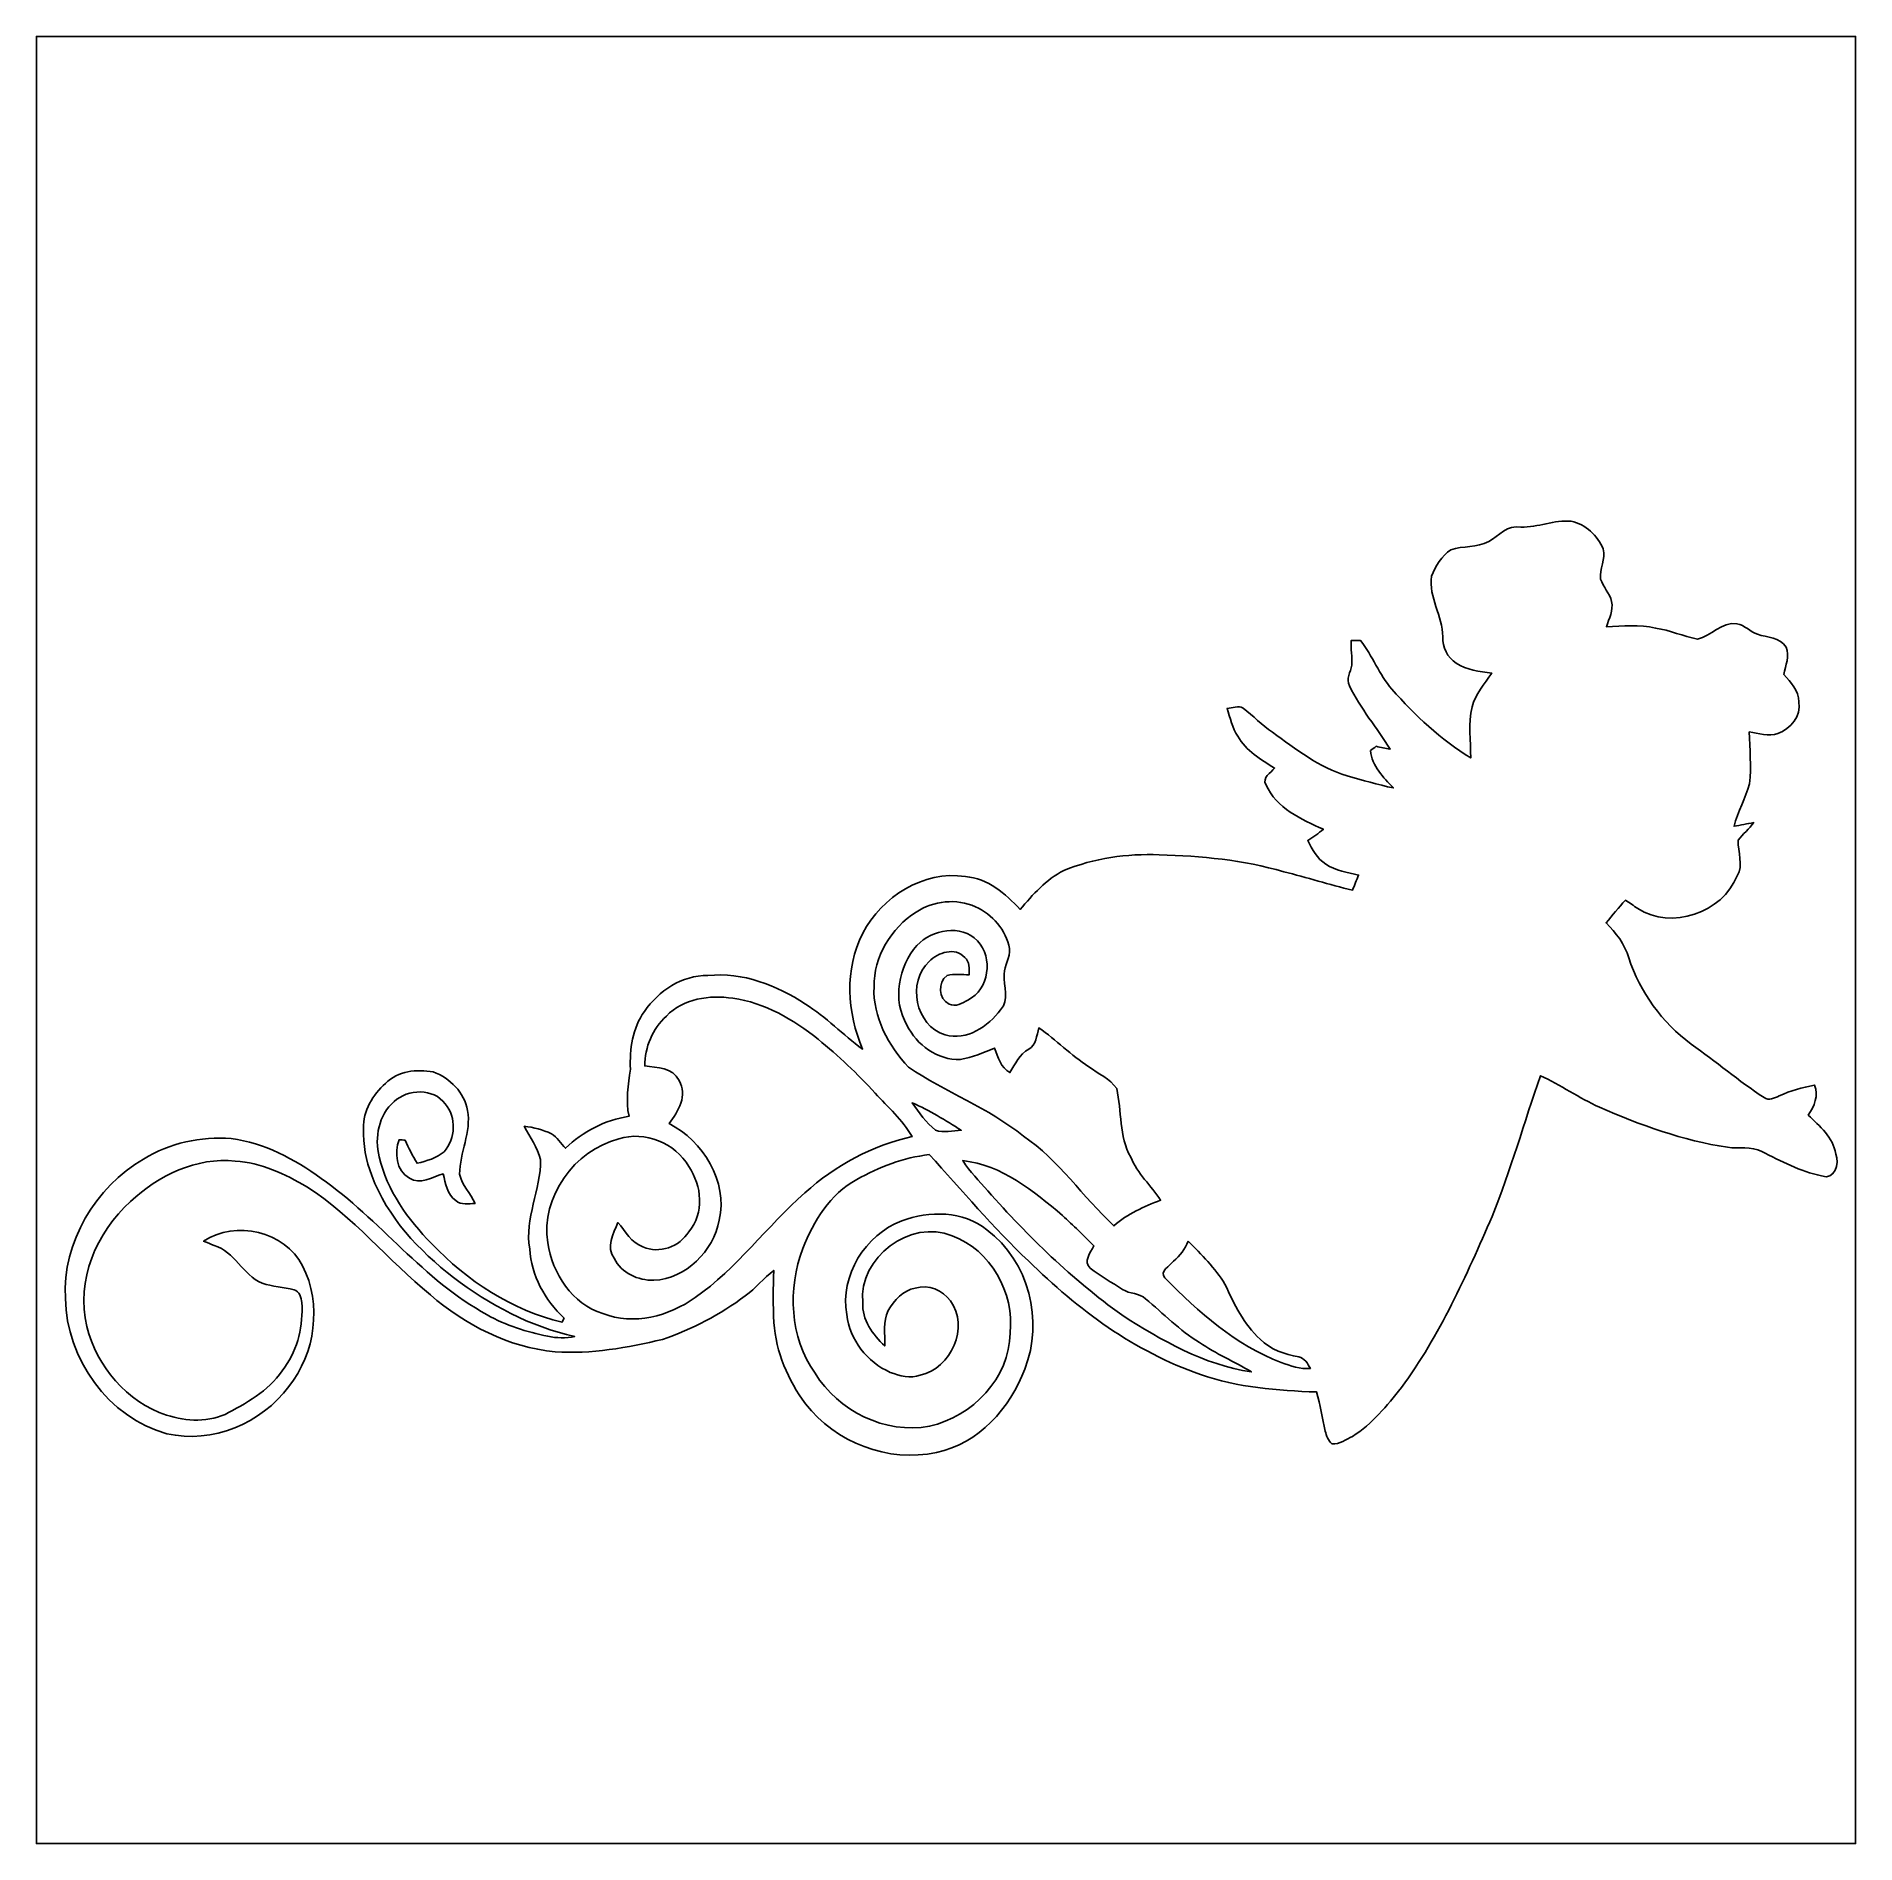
# Model space of a CAD drawing. Header units: centimetres. Extents: x -16.8 to 16.8, y -16.7 to 16.7.
import ezdxf

# ---------------------------------------------------------------- set-up
doc = ezdxf.new("R2010")
doc.units = ezdxf.units.CM
doc.header["$MEASUREMENT"] = 0
doc.layers.add('Layer 1', color=7, linetype='Continuous')

msp = doc.modelspace()

# ---------------------------------------------------------------- linework, layer by layer
at = {"layer": 'Layer 1', "color": 7}
for points, knots in [([(-16.77458, 16.66875), (-16.77458, 16.66875), (16.77458, 16.66875), (16.77458, 16.66875), (16.77458, 16.66875), (16.77458, 16.66875), (16.77458, -16.66875), (16.77458, -16.66875), (16.77458, -16.66875), (16.77458, -16.66875), (-16.77458, -16.66875), (-16.77458, -16.66875), (-16.77458, -16.66875), (-16.77458, -16.66875), (-16.77458, 16.66875), (-16.77458, 16.66875), (-16.77458, 16.66875), (-16.77458, 16.66875), (-16.77458, 16.66875), (-16.77458, 16.66875)], [0, 0, 0, 0, 0.16666667, 0.16666667, 0.16666667, 0.16666667, 0.33333333, 0.33333333, 0.33333333, 0.33333333, 0.5, 0.5, 0.5, 0.5, 0.66666667, 0.66666667, 0.66666667, 0.66666667, 1, 1, 1, 1]), ([(10.60168, 7.61788), (10.35579, 7.66269), (10.19528, 7.46125), (10.00901, 7.34907), (10.00901, 7.34907), (9.79099, 7.24041), (9.53417, 7.2711), (9.30734, 7.19878), (9.30734, 7.19878), (9.14259, 7.08025), (9.02652, 6.89681), (8.95456, 6.70913), (8.95456, 6.70913), (8.89706, 6.3186), (9.15882, 5.97782), (9.1627, 5.59259), (9.1627, 5.59259), (9.15317, 5.39997), (9.24772, 5.21123), (9.40788, 5.10505), (9.40788, 5.10505), (9.60261, 4.98052), (9.83862, 4.95088), (10.06299, 4.92407), (10.06299, 4.92407), (9.93281, 4.72369), (9.76489, 4.53602), (9.70174, 4.30036), (9.70174, 4.30036), (9.62907, 3.99133), (9.67599, 3.67242), (9.67775, 3.3588), (9.67775, 3.3588), (9.12495, 3.6957), (8.64976, 4.14196), (8.2236, 4.62598), (8.2236, 4.62598), (7.98865, 4.89726), (7.86412, 5.23981), (7.64611, 5.52309), (7.64611, 5.52309), (7.58754, 5.52344), (7.52898, 5.52344), (7.47077, 5.52309), (7.47077, 5.52309), (7.46584, 5.37104), (7.49053, 5.21935), (7.4863, 5.0673), (7.4863, 5.0673), (7.46019, 4.94312), (7.37094, 4.81577), (7.44044, 4.68842), (7.44044, 4.68842), (7.64046, 4.26896), (7.95126, 3.91407), (8.19009, 3.51719), (8.19009, 3.51719), (8.10366, 3.53448), (8.01758, 3.55353), (7.93221, 3.57329), (7.93221, 3.57329), (7.89764, 3.54683), (7.86306, 3.52072), (7.82884, 3.49426), (7.82884, 3.49426), (7.85671, 3.20569), (8.06415, 3.00284), (8.25041, 2.80388), (8.25041, 2.80388), (7.96361, 2.86702), (7.67997, 2.94534), (7.39916, 3.03036), (7.39916, 3.03036), (6.87917, 3.17994), (6.45089, 3.52319), (6.01839, 3.83223), (6.01839, 3.83223), (5.82471, 3.96275), (5.66879, 4.13949), (5.47934, 4.27531), (5.47934, 4.27531), (5.39221, 4.33458), (5.28002, 4.27355), (5.18407, 4.27108), (5.18407, 4.27108), (5.24404, 4.09998), (5.27297, 3.90984), (5.37916, 3.75744), (5.37916, 3.75744), (5.53402, 3.49109), (5.80496, 3.32987), (6.05825, 3.17041), (6.05825, 3.17041), (5.98946, 3.08328), (5.82366, 2.9972), (5.90091, 2.86773), (5.90091, 2.86773), (6.09212, 2.4257), (6.54897, 2.22956), (6.95925, 2.04258), (6.95925, 2.04258), (6.86894, 1.96568), (6.76981, 1.90041), (6.67067, 1.83586), (6.67067, 1.83586), (6.74758, 1.66758), (6.84742, 1.50178), (7.00476, 1.397), (7.00476, 1.397), (7.18785, 1.28341), (7.40128, 1.24425), (7.60836, 1.19874), (7.60836, 1.19874), (7.57096, 1.10561), (7.53322, 1.01282), (7.49653, 0.91934), (7.49653, 0.91934), (7.07037, 1.02023), (6.65268, 1.15323), (6.22794, 1.25871), (6.22794, 1.25871), (5.48393, 1.47673), (4.7057, 1.55116), (3.93347, 1.57163), (3.93347, 1.57163), (3.33516, 1.5935), (2.72909, 1.51236), (2.17417, 1.28094), (2.17417, 1.28094), (1.84538, 1.11901), (1.60126, 0.83608), (1.36737, 0.56303), (1.36737, 0.56303), (1.09643, 0.85407), (0.77223, 1.13524), (0.35701, 1.16946), (0.35701, 1.16946), (-0.42333, 1.29258), (-1.17863, 0.79446), (-1.53494, 0.12347), (-1.53494, 0.12347), (-1.87713, -0.53728), (-1.82386, -1.34267), (-1.53952, -2.01366), (-1.53952, -2.01366), (-1.90041, -1.74978), (-2.21015, -1.41746), (-2.59327, -1.18251), (-2.59327, -1.18251), (-3.12173, -0.83538), (-3.74685, -0.58526), (-4.39138, -0.65546), (-4.39138, -0.65546), (-4.86869, -0.64664), (-5.29661, -0.93733), (-5.56225, -1.31586), (-5.56225, -1.31586), (-5.78132, -1.62525), (-5.83636, -2.0126), (-5.81978, -2.38266), (-5.81978, -2.38266), (-5.85752, -2.67123), (-5.91114, -2.96263), (-5.84518, -3.25226), (-5.84518, -3.25226), (-6.28862, -3.32176), (-6.69819, -3.52989), (-7.01922, -3.84246), (-7.01922, -3.84246), (-7.10459, -3.7525), (-7.17127, -3.64137), (-7.27604, -3.57258), (-7.27604, -3.57258), (-7.4355, -3.50344), (-7.60413, -3.45369), (-7.77734, -3.43711), (-7.77734, -3.43711), (-7.6775, -3.64067), (-7.52793, -3.82658), (-7.47783, -4.05095), (-7.47783, -4.05095), (-7.46548, -4.60975), (-7.77981, -5.13221), (-7.67539, -5.69736), (-7.67539, -5.69736), (-7.64999, -6.18984), (-7.39387, -6.63963), (-7.04286, -6.97477), (-7.04286, -6.97477), (-7.05238, -6.99382), (-7.07073, -7.03157), (-7.0799, -7.05026), (-7.0799, -7.05026), (-8.00559, -6.82943), (-8.83144, -6.28579), (-9.48337, -5.60282), (-9.48337, -5.60282), (-9.9254, -5.15549), (-10.30958, -4.62139), (-10.4521, -3.99874), (-10.4521, -3.99874), (-10.54382, -3.64455), (-10.46163, -3.22615), (-10.17799, -2.97991), (-10.17799, -2.97991), (-9.92152, -2.74567), (-9.45127, -2.72697), (-9.23396, -3.02436), (-9.23396, -3.02436), (-9.02264, -3.27201), (-9.04452, -3.6643), (-9.25371, -3.90525), (-9.25371, -3.90525), (-9.39306, -4.02484), (-9.57756, -4.07776), (-9.75325, -4.11692), (-9.75325, -4.11692), (-9.83403, -3.97828), (-9.91341, -3.83963), (-9.97444, -3.69147), (-9.97444, -3.69147), (-10.00196, -3.68935), (-10.05699, -3.68547), (-10.08451, -3.68335), (-10.08451, -3.68335), (-10.17482, -3.92924), (-10.14448, -4.24991), (-9.89471, -4.39173), (-9.89471, -4.39173), (-9.69821, -4.52437), (-9.47385, -4.3688), (-9.27559, -4.31553), (-9.27559, -4.31553), (-9.22443, -4.4898), (-9.20291, -4.69336), (-9.04134, -4.80766), (-9.04134, -4.80766), (-8.93974, -4.89197), (-8.80533, -4.86304), (-8.68433, -4.85951), (-8.68433, -4.85951), (-8.76618, -4.67184), (-8.9341, -4.52402), (-8.96902, -4.31694), (-8.96902, -4.31694), (-8.96796, -3.92007), (-8.75171, -3.54577), (-8.82156, -3.14466), (-8.82156, -3.14466), (-8.88294, -2.81517), (-9.14576, -2.54459), (-9.45691, -2.43381), (-9.45691, -2.43381), (-9.75783, -2.37808), (-10.11202, -2.41582), (-10.33568, -2.64478), (-10.33568, -2.64478), (-10.56887, -2.85327), (-10.7569, -3.15136), (-10.73961, -3.47486), (-10.73961, -3.47486), (-10.74702, -3.77119), (-10.70434, -4.07176), (-10.58721, -4.34622), (-10.58721, -4.34622), (-10.30393, -5.11634), (-9.71903, -5.72805), (-9.08368, -6.22547), (-9.08368, -6.22547), (-8.4201, -6.72853), (-7.66621, -7.13387), (-6.84706, -7.31167), (-6.84706, -7.31167), (-7.0104, -7.34907), (-7.18009, -7.34272), (-7.34342, -7.31097), (-7.34342, -7.31097), (-7.73113, -7.22665), (-8.11777, -7.11376), (-8.46208, -6.91233), (-8.46208, -6.91233), (-9.64106, -6.27909), (-10.43693, -5.15444), (-11.52384, -4.39702), (-11.52384, -4.39702), (-12.01773, -4.04319), (-12.57053, -3.74015), (-13.18225, -3.6636), (-13.18225, -3.6636), (-13.74069, -3.62373), (-14.31996, -3.74227), (-14.79832, -4.04001), (-14.79832, -4.04001), (-15.68379, -4.56283), (-16.29763, -5.57177), (-16.24048, -6.61353), (-16.24048, -6.61353), (-16.22002, -7.72336), (-15.45308, -8.81098), (-14.36723, -9.10661), (-14.36723, -9.10661), (-13.53079, -9.29887), (-12.62133, -8.91893), (-12.11968, -8.2363), (-12.11968, -8.2363), (-11.62614, -7.62459), (-11.51008, -6.71618), (-11.86427, -6.01098), (-11.86427, -6.01098), (-12.19659, -5.37104), (-13.10005, -5.15937), (-13.69201, -5.55696), (-13.69201, -5.55696), (-13.62675, -5.58236), (-13.56113, -5.6074), (-13.49587, -5.63386), (-13.49587, -5.63386), (-13.11698, -5.74781), (-12.96952, -6.17784), (-12.61216, -6.32989), (-12.61216, -6.32989), (-12.42201, -6.39798), (-12.21528, -6.39692), (-12.02267, -6.45336), (-12.02267, -6.45336), (-11.92318, -6.4837), (-11.8932, -6.598), (-11.87732, -6.68937), (-11.87732, -6.68937), (-11.85474, -7.10565), (-11.94611, -7.5378), (-12.19553, -7.87964), (-12.19553, -7.87964), (-12.43542, -8.26523), (-12.83723, -8.51006), (-13.22917, -8.71855), (-13.22917, -8.71855), (-13.58089, -8.90235), (-14.00563, -8.88718), (-14.37393, -8.76229), (-14.37393, -8.76229), (-15.11124, -8.53087), (-15.65381, -7.86271), (-15.84607, -7.12999), (-15.84607, -7.12999), (-16.04504, -6.28191), (-15.67074, -5.39115), (-15.03786, -4.82353), (-15.03786, -4.82353), (-14.52809, -4.34199), (-13.82183, -4.00015), (-13.10605, -4.07988), (-13.10605, -4.07988), (-12.63191, -4.10669), (-12.18883, -4.31341), (-11.78772, -4.55507), (-11.78772, -4.55507), (-10.92941, -5.0994), (-10.29194, -5.90868), (-9.50948, -6.5465), (-9.50948, -6.5465), (-8.86495, -7.10353), (-8.06556, -7.5124), (-7.20972, -7.59707), (-7.20972, -7.59707), (-6.5405, -7.64011), (-5.87481, -7.52263), (-5.22676, -7.36741), (-5.22676, -7.36741), (-4.68277, -7.17832), (-4.16101, -6.91092), (-3.70134, -6.56343), (-3.70134, -6.56343), (-3.51084, -6.42479), (-3.36268, -6.23923), (-3.17712, -6.09529), (-3.17712, -6.09529), (-3.18558, -6.41597), (-3.19476, -6.737), (-3.17324, -7.05767), (-3.17324, -7.05767), (-3.13831, -7.6006), (-2.90901, -8.11883), (-2.59221, -8.55557), (-2.59221, -8.55557), (-2.03553, -9.26783), (-1.06539, -9.652), (-0.17498, -9.45162), (-0.17498, -9.45162), (0.60254, -9.29711), (1.18427, -8.63071), (1.45274, -7.91457), (1.45274, -7.91457), (1.80622, -7.03051), (1.52541, -5.92138), (0.756, -5.34776), (0.756, -5.34776), (0.31891, -4.99251), (-0.30974, -4.9911), (-0.81668, -5.18054), (-0.81668, -5.18054), (-1.4919, -5.44019), (-1.95686, -6.18772), (-1.83021, -6.91092), (-1.83021, -6.91092), (-1.778, -7.37694), (-1.45309, -7.78792), (-1.02764, -7.97595), (-1.02764, -7.97595), (-0.85266, -8.04051), (-0.65899, -8.09449), (-0.47484, -8.02746), (-0.47484, -8.02746), (0.08961, -7.90222), (0.43744, -7.13881), (0.08079, -6.65727), (0.08079, -6.65727), (-0.05821, -6.45301), (-0.32703, -6.35388), (-0.56691, -6.42056), (-0.56691, -6.42056), (-0.7941, -6.45619), (-0.95285, -6.65304), (-1.06609, -6.83648), (-1.06609, -6.83648), (-1.16064, -7.04109), (-1.12536, -7.26934), (-1.12924, -7.48736), (-1.12924, -7.48736), (-1.35184, -7.27957), (-1.55646, -7.00581), (-1.53458, -6.68514), (-1.53458, -6.68514), (-1.6196, -5.86281), (-0.65334, -5.13468), (0.11324, -5.45959), (0.11324, -5.45959), (0.82762, -5.715), (1.26294, -6.50981), (1.18286, -7.25064), (1.18286, -7.25064), (1.17369, -8.0832), (0.48683, -8.79369), (-0.30268, -8.96867), (-0.30268, -8.96867), (-1.12007, -9.12178), (-1.98684, -8.69033), (-2.41512, -7.98971), (-2.41512, -7.98971), (-2.88255, -7.32825), (-2.92347, -6.43502), (-2.63913, -5.69136), (-2.63913, -5.69136), (-2.44475, -5.18372), (-2.13642, -4.68595), (-1.64536, -4.42031), (-1.64536, -4.42031), (-1.23366, -4.18712), (-0.78176, -4.0132), (-0.30939, -3.95923), (-0.30939, -3.95923), (0.29845, -4.61539), (0.86642, -5.31036), (1.52329, -5.92067), (1.52329, -5.92067), (2.42641, -6.81637), (3.48015, -7.59672), (4.69265, -8.01299), (4.69265, -8.01299), (5.37916, -8.25782), (6.11187, -8.31144), (6.83472, -8.3372), (6.83472, -8.3372), (6.90104, -8.57497), (6.93632, -8.8205), (6.99382, -9.06074), (6.99382, -9.06074), (7.01463, -9.14647), (7.04991, -9.23219), (7.11729, -9.29252), (7.11729, -9.29252), (7.2577, -9.30522), (7.37835, -9.21526), (7.49759, -9.15564), (7.49759, -9.15564), (7.86306, -8.92986), (8.13153, -8.58802), (8.39717, -8.25782), (8.39717, -8.25782), (9.10907, -7.29403), (9.59591, -6.19125), (10.07216, -5.09834), (10.07216, -5.09834), (10.41188, -4.24886), (10.66412, -3.36762), (10.96081, -2.50331), (10.96081, -2.50331), (11.33792, -2.66876), (11.67095, -2.91888), (12.04983, -3.08187), (12.04983, -3.08187), (12.80548, -3.41595), (13.59147, -3.69923), (14.41132, -3.82376), (14.41132, -3.82376), (14.61982, -3.85657), (14.84806, -3.80012), (15.04315, -3.89961), (15.04315, -3.89961), (15.39663, -4.07917), (15.75188, -4.26896), (16.14346, -4.3501), (16.14346, -4.3501), (16.39499, -4.44006), (16.48072, -4.1215), (16.40734, -3.94829), (16.40734, -3.94829), (16.36536, -3.63537), (16.10854, -3.43676), (15.9004, -3.22898), (15.9004, -3.22898), (16.01188, -3.06317), (16.09866, -2.87161), (16.01611, -2.67653), (16.01611, -2.67653), (15.79351, -2.72309), (15.5702, -2.7753), (15.36594, -2.87761), (15.36594, -2.87761), (15.27916, -2.91077), (15.17227, -2.97356), (15.08584, -2.90583), (15.08584, -2.90583), (14.61982, -2.60279), (14.19507, -2.24155), (13.74281, -1.91911), (13.74281, -1.91911), (13.20729, -1.52506), (12.79913, -0.96061), (12.58958, -0.32985), (12.58958, -0.32985), (12.52291, -0.07549), (12.35251, 0.13053), (12.17401, 0.31503), (12.17401, 0.31503), (12.2876, 0.45932), (12.40684, 0.59902), (12.53067, 0.73448), (12.53067, 0.73448), (12.60475, 0.68333), (12.67989, 0.63324), (12.75609, 0.58385), (12.75609, 0.58385), (13.37416, 0.17392), (14.3189, 0.50024), (14.58842, 1.18145), (14.58842, 1.18145), (14.71154, 1.38677), (14.60218, 1.62101), (14.60888, 1.8415), (14.60888, 1.8415), (14.69813, 1.95474), (14.80961, 2.04929), (14.89675, 2.165), (14.89675, 2.165), (14.77398, 2.14736), (14.65333, 2.12055), (14.53197, 2.09726), (14.53197, 2.09726), (14.60218, 2.36784), (14.74399, 2.61338), (14.81878, 2.88149), (14.81878, 2.88149), (14.8523, 3.20005), (14.82443, 3.52108), (14.81173, 3.83963), (14.81173, 3.83963), (14.98529, 3.81212), (15.16874, 3.75073), (15.34195, 3.81035), (15.34195, 3.81035), (15.57514, 3.88938), (15.77587, 4.13738), (15.72613, 4.39208), (15.72613, 4.39208), (15.72719, 4.60269), (15.57972, 4.75509), (15.4492, 4.89867), (15.4492, 4.89867), (15.48236, 5.06413), (15.56279, 5.23804), (15.49118, 5.40314), (15.49118, 5.40314), (15.3797, 5.58518), (15.14299, 5.57601), (14.96554, 5.64021), (14.96554, 5.64021), (14.82937, 5.68537), (14.72847, 5.80637), (14.5856, 5.83494), (14.5856, 5.83494), (14.30337, 5.87128), (14.11358, 5.60282), (13.8557, 5.55237), (13.8557, 5.55237), (13.595, 5.60176), (13.34946, 5.71429), (13.08594, 5.75451), (13.08594, 5.75451), (12.78784, 5.82154), (12.47987, 5.79049), (12.17789, 5.77709), (12.17789, 5.77709), (12.22869, 5.92843), (12.30736, 6.07977), (12.27526, 6.24593), (12.27526, 6.24593), (12.23716, 6.39692), (12.12074, 6.51334), (12.07029, 6.65903), (12.07029, 6.65903), (12.04983, 6.84565), (12.16695, 7.02804), (12.11897, 7.21325), (12.11897, 7.21325), (12.01491, 7.45843), (11.79724, 7.66974), (11.53125, 7.72442), (11.53125, 7.72442), (11.21692, 7.75723), (10.91671, 7.60518), (10.60168, 7.61788)], [0, 0, 0, 0, 0.00628931, 0.00628931, 0.00628931, 0.00628931, 0.01257862, 0.01257862, 0.01257862, 0.01257862, 0.01886792, 0.01886792, 0.01886792, 0.01886792, 0.02515723, 0.02515723, 0.02515723, 0.02515723, 0.03144654, 0.03144654, 0.03144654, 0.03144654, 0.03773585, 0.03773585, 0.03773585, 0.03773585, 0.04402516, 0.04402516, 0.04402516, 0.04402516, 0.05031447, 0.05031447, 0.05031447, 0.05031447, 0.05660377, 0.05660377, 0.05660377, 0.05660377, 0.06289308, 0.06289308, 0.06289308, 0.06289308, 0.06918239, 0.06918239, 0.06918239, 0.06918239, 0.0754717, 0.0754717, 0.0754717, 0.0754717, 0.08176101, 0.08176101, 0.08176101, 0.08176101, 0.08805031, 0.08805031, 0.08805031, 0.08805031, 0.09433962, 0.09433962, 0.09433962, 0.09433962, 0.10062893, 0.10062893, 0.10062893, 0.10062893, 0.10691824, 0.10691824, 0.10691824, 0.10691824, 0.11320755, 0.11320755, 0.11320755, 0.11320755, 0.11949686, 0.11949686, 0.11949686, 0.11949686, 0.12578616, 0.12578616, 0.12578616, 0.12578616, 0.13207547, 0.13207547, 0.13207547, 0.13207547, 0.13836478, 0.13836478, 0.13836478, 0.13836478, 0.14465409, 0.14465409, 0.14465409, 0.14465409, 0.1509434, 0.1509434, 0.1509434, 0.1509434, 0.1572327, 0.1572327, 0.1572327, 0.1572327, 0.16352201, 0.16352201, 0.16352201, 0.16352201, 0.16981132, 0.16981132, 0.16981132, 0.16981132, 0.17610063, 0.17610063, 0.17610063, 0.17610063, 0.18238994, 0.18238994, 0.18238994, 0.18238994, 0.18867925, 0.18867925, 0.18867925, 0.18867925, 0.19496855, 0.19496855, 0.19496855, 0.19496855, 0.20125786, 0.20125786, 0.20125786, 0.20125786, 0.20754717, 0.20754717, 0.20754717, 0.20754717, 0.21383648, 0.21383648, 0.21383648, 0.21383648, 0.22012579, 0.22012579, 0.22012579, 0.22012579, 0.22641509, 0.22641509, 0.22641509, 0.22641509, 0.2327044, 0.2327044, 0.2327044, 0.2327044, 0.23899371, 0.23899371, 0.23899371, 0.23899371, 0.24528302, 0.24528302, 0.24528302, 0.24528302, 0.25157233, 0.25157233, 0.25157233, 0.25157233, 0.25786164, 0.25786164, 0.25786164, 0.25786164, 0.26415094, 0.26415094, 0.26415094, 0.26415094, 0.27044025, 0.27044025, 0.27044025, 0.27044025, 0.27672956, 0.27672956, 0.27672956, 0.27672956, 0.28301887, 0.28301887, 0.28301887, 0.28301887, 0.28930818, 0.28930818, 0.28930818, 0.28930818, 0.29559748, 0.29559748, 0.29559748, 0.29559748, 0.30188679, 0.30188679, 0.30188679, 0.30188679, 0.3081761, 0.3081761, 0.3081761, 0.3081761, 0.31446541, 0.31446541, 0.31446541, 0.31446541, 0.32075472, 0.32075472, 0.32075472, 0.32075472, 0.32704403, 0.32704403, 0.32704403, 0.32704403, 0.33333333, 0.33333333, 0.33333333, 0.33333333, 0.33962264, 0.33962264, 0.33962264, 0.33962264, 0.34591195, 0.34591195, 0.34591195, 0.34591195, 0.35220126, 0.35220126, 0.35220126, 0.35220126, 0.35849057, 0.35849057, 0.35849057, 0.35849057, 0.36477987, 0.36477987, 0.36477987, 0.36477987, 0.37106918, 0.37106918, 0.37106918, 0.37106918, 0.37735849, 0.37735849, 0.37735849, 0.37735849, 0.3836478, 0.3836478, 0.3836478, 0.3836478, 0.38993711, 0.38993711, 0.38993711, 0.38993711, 0.39622642, 0.39622642, 0.39622642, 0.39622642, 0.40251572, 0.40251572, 0.40251572, 0.40251572, 0.40880503, 0.40880503, 0.40880503, 0.40880503, 0.41509434, 0.41509434, 0.41509434, 0.41509434, 0.42138365, 0.42138365, 0.42138365, 0.42138365, 0.42767296, 0.42767296, 0.42767296, 0.42767296, 0.43396226, 0.43396226, 0.43396226, 0.43396226, 0.44025157, 0.44025157, 0.44025157, 0.44025157, 0.44654088, 0.44654088, 0.44654088, 0.44654088, 0.45283019, 0.45283019, 0.45283019, 0.45283019, 0.4591195, 0.4591195, 0.4591195, 0.4591195, 0.46540881, 0.46540881, 0.46540881, 0.46540881, 0.47169811, 0.47169811, 0.47169811, 0.47169811, 0.47798742, 0.47798742, 0.47798742, 0.47798742, 0.48427673, 0.48427673, 0.48427673, 0.48427673, 0.49056604, 0.49056604, 0.49056604, 0.49056604, 0.49685535, 0.49685535, 0.49685535, 0.49685535, 0.50314465, 0.50314465, 0.50314465, 0.50314465, 0.50943396, 0.50943396, 0.50943396, 0.50943396, 0.51572327, 0.51572327, 0.51572327, 0.51572327, 0.52201258, 0.52201258, 0.52201258, 0.52201258, 0.52830189, 0.52830189, 0.52830189, 0.52830189, 0.53459119, 0.53459119, 0.53459119, 0.53459119, 0.5408805, 0.5408805, 0.5408805, 0.5408805, 0.54716981, 0.54716981, 0.54716981, 0.54716981, 0.55345912, 0.55345912, 0.55345912, 0.55345912, 0.55974843, 0.55974843, 0.55974843, 0.55974843, 0.56603774, 0.56603774, 0.56603774, 0.56603774, 0.57232704, 0.57232704, 0.57232704, 0.57232704, 0.57861635, 0.57861635, 0.57861635, 0.57861635, 0.58490566, 0.58490566, 0.58490566, 0.58490566, 0.59119497, 0.59119497, 0.59119497, 0.59119497, 0.59748428, 0.59748428, 0.59748428, 0.59748428, 0.60377358, 0.60377358, 0.60377358, 0.60377358, 0.61006289, 0.61006289, 0.61006289, 0.61006289, 0.6163522, 0.6163522, 0.6163522, 0.6163522, 0.62264151, 0.62264151, 0.62264151, 0.62264151, 0.62893082, 0.62893082, 0.62893082, 0.62893082, 0.63522013, 0.63522013, 0.63522013, 0.63522013, 0.64150943, 0.64150943, 0.64150943, 0.64150943, 0.64779874, 0.64779874, 0.64779874, 0.64779874, 0.65408805, 0.65408805, 0.65408805, 0.65408805, 0.66037736, 0.66037736, 0.66037736, 0.66037736, 0.66666667, 0.66666667, 0.66666667, 0.66666667, 0.67295597, 0.67295597, 0.67295597, 0.67295597, 0.67924528, 0.67924528, 0.67924528, 0.67924528, 0.68553459, 0.68553459, 0.68553459, 0.68553459, 0.6918239, 0.6918239, 0.6918239, 0.6918239, 0.69811321, 0.69811321, 0.69811321, 0.69811321, 0.70440252, 0.70440252, 0.70440252, 0.70440252, 0.71069182, 0.71069182, 0.71069182, 0.71069182, 0.71698113, 0.71698113, 0.71698113, 0.71698113, 0.72327044, 0.72327044, 0.72327044, 0.72327044, 0.72955975, 0.72955975, 0.72955975, 0.72955975, 0.73584906, 0.73584906, 0.73584906, 0.73584906, 0.74213836, 0.74213836, 0.74213836, 0.74213836, 0.74842767, 0.74842767, 0.74842767, 0.74842767, 0.75471698, 0.75471698, 0.75471698, 0.75471698, 0.76100629, 0.76100629, 0.76100629, 0.76100629, 0.7672956, 0.7672956, 0.7672956, 0.7672956, 0.77358491, 0.77358491, 0.77358491, 0.77358491, 0.77987421, 0.77987421, 0.77987421, 0.77987421, 0.78616352, 0.78616352, 0.78616352, 0.78616352, 0.79245283, 0.79245283, 0.79245283, 0.79245283, 0.79874214, 0.79874214, 0.79874214, 0.79874214, 0.80503145, 0.80503145, 0.80503145, 0.80503145, 0.81132075, 0.81132075, 0.81132075, 0.81132075, 0.81761006, 0.81761006, 0.81761006, 0.81761006, 0.82389937, 0.82389937, 0.82389937, 0.82389937, 0.83018868, 0.83018868, 0.83018868, 0.83018868, 0.83647799, 0.83647799, 0.83647799, 0.83647799, 0.8427673, 0.8427673, 0.8427673, 0.8427673, 0.8490566, 0.8490566, 0.8490566, 0.8490566, 0.85534591, 0.85534591, 0.85534591, 0.85534591, 0.86163522, 0.86163522, 0.86163522, 0.86163522, 0.86792453, 0.86792453, 0.86792453, 0.86792453, 0.87421384, 0.87421384, 0.87421384, 0.87421384, 0.88050314, 0.88050314, 0.88050314, 0.88050314, 0.88679245, 0.88679245, 0.88679245, 0.88679245, 0.89308176, 0.89308176, 0.89308176, 0.89308176, 0.89937107, 0.89937107, 0.89937107, 0.89937107, 0.90566038, 0.90566038, 0.90566038, 0.90566038, 0.91194969, 0.91194969, 0.91194969, 0.91194969, 0.91823899, 0.91823899, 0.91823899, 0.91823899, 0.9245283, 0.9245283, 0.9245283, 0.9245283, 0.93081761, 0.93081761, 0.93081761, 0.93081761, 0.93710692, 0.93710692, 0.93710692, 0.93710692, 0.94339623, 0.94339623, 0.94339623, 0.94339623, 0.94968553, 0.94968553, 0.94968553, 0.94968553, 0.95597484, 0.95597484, 0.95597484, 0.95597484, 0.96226415, 0.96226415, 0.96226415, 0.96226415, 0.96855346, 0.96855346, 0.96855346, 0.96855346, 0.97484277, 0.97484277, 0.97484277, 0.97484277, 0.98113208, 0.98113208, 0.98113208, 0.98113208, 0.98742138, 0.98742138, 0.98742138, 0.98742138, 1, 1, 1, 1]), ([(-0.54998, 0.51647), (-0.23036, 0.72143), (0.19297, 0.77435), (0.54222, 0.61278), (0.54222, 0.61278), (0.85619, 0.47554), (1.10737, 0.18062), (1.17087, -0.15946), (1.17087, -0.15946), (1.18957, -0.32561), (1.07527, -0.46884), (1.07456, -0.63218), (1.07456, -0.63218), (1.05869, -0.85055), (1.17898, -1.10525), (1.00612, -1.28764), (1.00612, -1.28764), (0.78034, -1.59491), (0.381, -1.86796), (-0.01588, -1.74766), (-0.01588, -1.74766), (-0.56727, -1.58468), (-0.72319, -0.77223), (-0.31009, -0.39511), (-0.31009, -0.39511), (-0.15099, -0.22719), (0.16969, -0.12383), (0.34678, -0.32456), (0.34678, -0.32456), (0.44274, -0.40146), (0.42404, -0.53234), (0.42933, -0.64064), (0.42933, -0.64064), (0.29245, -0.64064), (0.15311, -0.62089), (0.01905, -0.6537), (0.01905, -0.6537), (-0.15558, -0.78211), (-0.14041, -1.08585), (0.05574, -1.18145), (0.05574, -1.18145), (0.17427, -1.24354), (0.30021, -1.16276), (0.40287, -1.10737), (0.40287, -1.10737), (0.79763, -0.92216), (0.87242, -0.3242), (0.58208, -0.01729), (0.58208, -0.01729), (0.27693, 0.30092), (-0.25259, 0.19332), (-0.53516, -0.09984), (-0.53516, -0.09984), (-0.88089, -0.4886), (-0.99166, -1.11019), (-0.72143, -1.5688), (-0.72143, -1.5688), (-0.54398, -1.93781), (-0.15558, -2.22109), (0.26353, -2.20486), (0.26353, -2.20486), (0.48331, -2.16606), (0.69003, -2.07786), (0.89535, -1.99355), (0.89535, -1.99355), (0.95956, -2.16182), (1.00894, -2.35303), (1.18004, -2.4451), (1.18004, -2.4451), (1.27141, -2.28459), (1.35714, -2.1082), (1.52541, -2.01507), (1.52541, -2.01507), (1.66829, -1.93922), (1.66899, -1.75648), (1.71097, -1.62207), (1.71097, -1.62207), (2.03235, -1.84256), (2.3047, -2.1269), (2.63419, -2.33715), (2.63419, -2.33715), (2.80282, -2.4698), (3.02472, -2.55764), (3.14784, -2.73861), (3.14784, -2.73861), (3.23956, -3.15771), (3.19088, -3.61633), (3.40572, -4.00403), (3.40572, -4.00403), (3.53201, -4.30742), (3.78107, -4.53072), (3.95817, -4.80166), (3.95817, -4.80166), (3.64772, -4.91384), (3.34574, -5.05213), (3.09598, -5.27297), (3.09598, -5.27297), (2.52166, -4.73781), (2.08597, -4.06047), (1.42734, -3.61703), (1.42734, -3.61703), (0.7814, -3.09633), (-0.00811, -2.80952), (-0.68968, -2.34668), (-0.68968, -2.34668), (-1.06116, -1.95016), (-1.3522, -1.42346), (-1.3268, -0.86431), (-1.3268, -0.86431), (-1.33421, -0.31009), (-1.01036, 0.22049), (-0.54998, 0.51647)], [0, 0, 0, 0, 0.03448276, 0.03448276, 0.03448276, 0.03448276, 0.06896552, 0.06896552, 0.06896552, 0.06896552, 0.10344828, 0.10344828, 0.10344828, 0.10344828, 0.13793103, 0.13793103, 0.13793103, 0.13793103, 0.17241379, 0.17241379, 0.17241379, 0.17241379, 0.20689655, 0.20689655, 0.20689655, 0.20689655, 0.24137931, 0.24137931, 0.24137931, 0.24137931, 0.27586207, 0.27586207, 0.27586207, 0.27586207, 0.31034483, 0.31034483, 0.31034483, 0.31034483, 0.34482759, 0.34482759, 0.34482759, 0.34482759, 0.37931034, 0.37931034, 0.37931034, 0.37931034, 0.4137931, 0.4137931, 0.4137931, 0.4137931, 0.44827586, 0.44827586, 0.44827586, 0.44827586, 0.48275862, 0.48275862, 0.48275862, 0.48275862, 0.51724138, 0.51724138, 0.51724138, 0.51724138, 0.55172414, 0.55172414, 0.55172414, 0.55172414, 0.5862069, 0.5862069, 0.5862069, 0.5862069, 0.62068966, 0.62068966, 0.62068966, 0.62068966, 0.65517241, 0.65517241, 0.65517241, 0.65517241, 0.68965517, 0.68965517, 0.68965517, 0.68965517, 0.72413793, 0.72413793, 0.72413793, 0.72413793, 0.75862069, 0.75862069, 0.75862069, 0.75862069, 0.79310345, 0.79310345, 0.79310345, 0.79310345, 0.82758621, 0.82758621, 0.82758621, 0.82758621, 0.86206897, 0.86206897, 0.86206897, 0.86206897, 0.89655172, 0.89655172, 0.89655172, 0.89655172, 0.93103448, 0.93103448, 0.93103448, 0.93103448, 1, 1, 1, 1]), ([(-5.1562, -1.40547), (-4.84681, -1.0735), (-4.35963, -1.01388), (-3.93241, -1.07421), (-3.93241, -1.07421), (-3.34292, -1.1557), (-2.81587, -1.46438), (-2.35903, -1.83092), (-2.35903, -1.83092), (-1.98508, -2.13642), (-1.6323, -2.46733), (-1.30669, -2.82363), (-1.30669, -2.82363), (-1.07209, -3.08293), (-0.80151, -3.31929), (-0.62548, -3.6255), (-0.62548, -3.6255), (-1.36137, -3.79342), (-2.04505, -4.15572), (-2.60103, -4.66619), (-2.60103, -4.66619), (-3.30553, -5.27756), (-3.85163, -6.06072), (-4.62456, -6.59483), (-4.62456, -6.59483), (-5.10822, -6.94055), (-5.75663, -7.11376), (-6.32883, -6.89151), (-6.32883, -6.89151), (-6.89328, -6.71407), (-7.26087, -6.1535), (-7.34378, -5.58659), (-7.34378, -5.58659), (-7.47395, -4.74063), (-6.8513, -3.87773), (-6.03497, -3.66783), (-6.03497, -3.66783), (-5.55449, -3.51543), (-4.9911, -3.74262), (-4.7438, -4.17936), (-4.7438, -4.17936), (-4.50109, -4.5279), (-4.45488, -5.04331), (-4.7438, -5.38092), (-4.7438, -5.38092), (-4.91102, -5.6575), (-5.29061, -5.79649), (-5.58906, -5.66032), (-5.58906, -5.66032), (-5.80073, -5.58412), (-5.91291, -5.37492), (-6.04908, -5.21229), (-6.04908, -5.21229), (-6.13339, -5.41302), (-6.27803, -5.66808), (-6.11823, -5.87199), (-6.11823, -5.87199), (-5.9877, -6.14539), (-5.67902, -6.28121), (-5.38692, -6.27697), (-5.38692, -6.27697), (-4.79319, -6.25299), (-4.29189, -5.73581), (-4.18218, -5.16855), (-4.18218, -5.16855), (-4.01884, -4.44641), (-4.47851, -3.7144), (-5.10787, -3.38314), (-5.10787, -3.38314), (-4.93713, -3.16865), (-4.75862, -2.86209), (-4.92231, -2.59362), (-4.92231, -2.59362), (-5.04437, -2.35021), (-5.32518, -2.35479), (-5.55625, -2.32269), (-5.55625, -2.32269), (-5.55096, -1.98155), (-5.41761, -1.63124), (-5.1562, -1.40547)], [0, 0, 0, 0, 0.04761905, 0.04761905, 0.04761905, 0.04761905, 0.0952381, 0.0952381, 0.0952381, 0.0952381, 0.14285714, 0.14285714, 0.14285714, 0.14285714, 0.19047619, 0.19047619, 0.19047619, 0.19047619, 0.23809524, 0.23809524, 0.23809524, 0.23809524, 0.28571429, 0.28571429, 0.28571429, 0.28571429, 0.33333333, 0.33333333, 0.33333333, 0.33333333, 0.38095238, 0.38095238, 0.38095238, 0.38095238, 0.42857143, 0.42857143, 0.42857143, 0.42857143, 0.47619048, 0.47619048, 0.47619048, 0.47619048, 0.52380952, 0.52380952, 0.52380952, 0.52380952, 0.57142857, 0.57142857, 0.57142857, 0.57142857, 0.61904762, 0.61904762, 0.61904762, 0.61904762, 0.66666667, 0.66666667, 0.66666667, 0.66666667, 0.71428571, 0.71428571, 0.71428571, 0.71428571, 0.76190476, 0.76190476, 0.76190476, 0.76190476, 0.80952381, 0.80952381, 0.80952381, 0.80952381, 0.85714286, 0.85714286, 0.85714286, 0.85714286, 0.9047619, 0.9047619, 0.9047619, 0.9047619, 1, 1, 1, 1]), ([(-0.62406, -3.00461), (-0.30268, -3.13655), (-0.01164, -3.32811), (0.28257, -3.51049), (0.28257, -3.51049), (0.12594, -3.5119), (-0.04551, -3.56553), (-0.19226, -3.50661), (-0.19226, -3.50661), (-0.36442, -3.36762), (-0.49812, -3.18523), (-0.62406, -3.00461)], [0, 0, 0, 0, 0.25, 0.25, 0.25, 0.25, 0.5, 0.5, 0.5, 0.5, 1, 1, 1, 1]), ([(0.30974, -4.07), (1.02729, -4.15078), (1.62172, -4.62492), (2.14665, -5.08459), (2.14665, -5.08459), (2.34774, -5.2638), (2.53965, -5.45218), (2.72838, -5.64444), (2.72838, -5.64444), (2.66418, -5.76016), (2.52342, -5.94078), (2.66136, -6.05084), (2.66136, -6.05084), (2.84515, -6.20254), (3.05823, -6.31507), (3.25684, -6.44701), (3.25684, -6.44701), (3.38808, -6.52815), (3.56094, -6.51404), (3.68194, -6.6167), (3.68194, -6.6167), (4.00826, -6.89151), (4.30706, -7.20337), (4.67395, -7.42632), (4.67395, -7.42632), (4.97946, -7.63023), (5.31742, -7.77699), (5.63104, -7.96713), (5.63104, -7.96713), (4.75897, -7.83943), (3.97263, -7.38611), (3.24203, -6.91656), (3.24203, -6.91656), (2.32657, -6.26004), (1.51589, -5.46911), (0.76976, -4.62809), (0.76976, -4.62809), (0.61383, -4.44429), (0.4378, -4.27567), (0.30974, -4.07)], [0, 0, 0, 0, 0.09090909, 0.09090909, 0.09090909, 0.09090909, 0.18181818, 0.18181818, 0.18181818, 0.18181818, 0.27272727, 0.27272727, 0.27272727, 0.27272727, 0.36363636, 0.36363636, 0.36363636, 0.36363636, 0.45454545, 0.45454545, 0.45454545, 0.45454545, 0.54545455, 0.54545455, 0.54545455, 0.54545455, 0.63636364, 0.63636364, 0.63636364, 0.63636364, 0.72727273, 0.72727273, 0.72727273, 0.72727273, 0.81818182, 0.81818182, 0.81818182, 0.81818182, 1, 1, 1, 1]), ([(4.46652, -5.5566), (4.71064, -5.80355), (4.96535, -6.05014), (5.14491, -6.35035), (5.14491, -6.35035), (5.31601, -6.71407), (5.49028, -7.09013), (5.79508, -7.36388), (5.79508, -7.36388), (5.98417, -7.55227), (6.24452, -7.64716), (6.50381, -7.6902), (6.50381, -7.6902), (6.61635, -7.70572), (6.66538, -7.81756), (6.72077, -7.90187), (6.72077, -7.90187), (6.53344, -7.92339), (6.35388, -7.85283), (6.18067, -7.79321), (6.18067, -7.79321), (5.34, -7.47219), (4.65526, -6.86506), (4.03472, -6.23147), (4.03472, -6.23147), (3.92889, -6.10941), (4.13032, -6.00816), (4.19523, -5.9249), (4.19523, -5.9249), (4.31624, -5.82754), (4.41184, -5.70265), (4.46652, -5.5566)], [0, 0, 0, 0, 0.11111111, 0.11111111, 0.11111111, 0.11111111, 0.22222222, 0.22222222, 0.22222222, 0.22222222, 0.33333333, 0.33333333, 0.33333333, 0.33333333, 0.44444444, 0.44444444, 0.44444444, 0.44444444, 0.55555556, 0.55555556, 0.55555556, 0.55555556, 0.66666667, 0.66666667, 0.66666667, 0.66666667, 0.77777778, 0.77777778, 0.77777778, 0.77777778, 1, 1, 1, 1])]:
    msp.add_open_spline(points, degree=3, knots=knots, dxfattribs=at)
at = {"layer": 'Layer 1', "color": 253}
for points, knots in [([(10.60168, 7.61788), (10.91671, 7.60518), (11.21692, 7.75723), (11.53125, 7.72442), (11.53125, 7.72442), (11.79724, 7.66974), (12.01491, 7.45843), (12.11897, 7.21325), (12.11897, 7.21325), (12.16695, 7.02804), (12.04983, 6.84565), (12.07029, 6.65903), (12.07029, 6.65903), (12.12074, 6.51334), (12.23716, 6.39692), (12.27526, 6.24593), (12.27526, 6.24593), (12.30736, 6.07977), (12.22869, 5.92843), (12.17789, 5.77709), (12.17789, 5.77709), (12.47987, 5.79049), (12.78784, 5.82154), (13.08594, 5.75451), (13.08594, 5.75451), (13.34946, 5.71429), (13.595, 5.60176), (13.8557, 5.55237), (13.8557, 5.55237), (14.11358, 5.60282), (14.30337, 5.87128), (14.5856, 5.83494), (14.5856, 5.83494), (14.72847, 5.80637), (14.82937, 5.68537), (14.96554, 5.64021), (14.96554, 5.64021), (15.14299, 5.57601), (15.3797, 5.58518), (15.49118, 5.40314), (15.49118, 5.40314), (15.56279, 5.23804), (15.48236, 5.06413), (15.4492, 4.89867), (15.4492, 4.89867), (15.57972, 4.75509), (15.72719, 4.60269), (15.72613, 4.39208), (15.72613, 4.39208), (15.77587, 4.13738), (15.57514, 3.88938), (15.34195, 3.81035), (15.34195, 3.81035), (15.16874, 3.75073), (14.98529, 3.81212), (14.81173, 3.83963), (14.81173, 3.83963), (14.82443, 3.52108), (14.8523, 3.20005), (14.81878, 2.88149), (14.81878, 2.88149), (14.74399, 2.61338), (14.60218, 2.36784), (14.53197, 2.09726), (14.53197, 2.09726), (14.65333, 2.12055), (14.77398, 2.14736), (14.89675, 2.165), (14.89675, 2.165), (14.80961, 2.04929), (14.69813, 1.95474), (14.60888, 1.8415), (14.60888, 1.8415), (14.60218, 1.62101), (14.71154, 1.38677), (14.58842, 1.18145), (14.58842, 1.18145), (14.3189, 0.50024), (13.37416, 0.17392), (12.75609, 0.58385), (12.75609, 0.58385), (12.67989, 0.63324), (12.60475, 0.68333), (12.53067, 0.73448), (12.53067, 0.73448), (12.40684, 0.59902), (12.2876, 0.45932), (12.17401, 0.31503), (12.17401, 0.31503), (12.35251, 0.13053), (12.52291, -0.07549), (12.58958, -0.32985), (12.58958, -0.32985), (12.79913, -0.96061), (13.20729, -1.52506), (13.74281, -1.91911), (13.74281, -1.91911), (14.19507, -2.24155), (14.61982, -2.60279), (15.08584, -2.90583), (15.08584, -2.90583), (15.17227, -2.97356), (15.27916, -2.91077), (15.36594, -2.87761), (15.36594, -2.87761), (15.5702, -2.7753), (15.79351, -2.72309), (16.01611, -2.67653), (16.01611, -2.67653), (16.09866, -2.87161), (16.01188, -3.06317), (15.9004, -3.22898), (15.9004, -3.22898), (16.10854, -3.43676), (16.36536, -3.63537), (16.40734, -3.94829), (16.40734, -3.94829), (16.48072, -4.1215), (16.39499, -4.44006), (16.14346, -4.3501), (16.14346, -4.3501), (15.75188, -4.26896), (15.39663, -4.07917), (15.04315, -3.89961), (15.04315, -3.89961), (14.84806, -3.80012), (14.61982, -3.85657), (14.41132, -3.82376), (14.41132, -3.82376), (13.59147, -3.69923), (12.80548, -3.41595), (12.04983, -3.08187), (12.04983, -3.08187), (11.67095, -2.91888), (11.33792, -2.66876), (10.96081, -2.50331), (10.96081, -2.50331), (10.66412, -3.36762), (10.41188, -4.24886), (10.07216, -5.09834), (10.07216, -5.09834), (9.59591, -6.19125), (9.10907, -7.29403), (8.39717, -8.25782), (8.39717, -8.25782), (8.13153, -8.58802), (7.86306, -8.92986), (7.49759, -9.15564), (7.49759, -9.15564), (7.37835, -9.21526), (7.2577, -9.30522), (7.11729, -9.29252), (7.11729, -9.29252), (7.04991, -9.23219), (7.01463, -9.14647), (6.99382, -9.06074), (6.99382, -9.06074), (6.93632, -8.8205), (6.90104, -8.57497), (6.83472, -8.3372), (6.83472, -8.3372), (6.11187, -8.31144), (5.37916, -8.25782), (4.69265, -8.01299), (4.69265, -8.01299), (3.48015, -7.59672), (2.42641, -6.81637), (1.52329, -5.92067), (1.52329, -5.92067), (0.86642, -5.31036), (0.29845, -4.61539), (-0.30939, -3.95923), (-0.30939, -3.95923), (-0.78176, -4.0132), (-1.23366, -4.18712), (-1.64536, -4.42031), (-1.64536, -4.42031), (-2.13642, -4.68595), (-2.44475, -5.18372), (-2.63913, -5.69136), (-2.63913, -5.69136), (-2.92347, -6.43502), (-2.88255, -7.32825), (-2.41512, -7.98971), (-2.41512, -7.98971), (-1.98684, -8.69033), (-1.12007, -9.12178), (-0.30268, -8.96867), (-0.30268, -8.96867), (0.48683, -8.79369), (1.17369, -8.0832), (1.18286, -7.25064), (1.18286, -7.25064), (1.26294, -6.50981), (0.82762, -5.715), (0.11324, -5.45959), (0.11324, -5.45959), (-0.65334, -5.13468), (-1.6196, -5.86281), (-1.53458, -6.68514), (-1.53458, -6.68514), (-1.55646, -7.00581), (-1.35184, -7.27957), (-1.12924, -7.48736), (-1.12924, -7.48736), (-1.12536, -7.26934), (-1.16064, -7.04109), (-1.06609, -6.83648), (-1.06609, -6.83648), (-0.95285, -6.65304), (-0.7941, -6.45619), (-0.56691, -6.42056), (-0.56691, -6.42056), (-0.32703, -6.35388), (-0.05821, -6.45301), (0.08079, -6.65727), (0.08079, -6.65727), (0.43744, -7.13881), (0.08961, -7.90222), (-0.47484, -8.02746), (-0.47484, -8.02746), (-0.65899, -8.09449), (-0.85266, -8.04051), (-1.02764, -7.97595), (-1.02764, -7.97595), (-1.45309, -7.78792), (-1.778, -7.37694), (-1.83021, -6.91092), (-1.83021, -6.91092), (-1.95686, -6.18772), (-1.4919, -5.44019), (-0.81668, -5.18054), (-0.81668, -5.18054), (-0.30974, -4.9911), (0.31891, -4.99251), (0.756, -5.34776), (0.756, -5.34776), (1.52541, -5.92138), (1.80622, -7.03051), (1.45274, -7.91457), (1.45274, -7.91457), (1.18427, -8.63071), (0.60254, -9.29711), (-0.17498, -9.45162), (-0.17498, -9.45162), (-1.06539, -9.652), (-2.03553, -9.26783), (-2.59221, -8.55557), (-2.59221, -8.55557), (-2.90901, -8.11883), (-3.13831, -7.6006), (-3.17324, -7.05767), (-3.17324, -7.05767), (-3.19476, -6.737), (-3.18558, -6.41597), (-3.17712, -6.09529), (-3.17712, -6.09529), (-3.36268, -6.23923), (-3.51084, -6.42479), (-3.70134, -6.56343), (-3.70134, -6.56343), (-4.16101, -6.91092), (-4.68277, -7.17832), (-5.22676, -7.36741), (-5.22676, -7.36741), (-5.87481, -7.52263), (-6.5405, -7.64011), (-7.20972, -7.59707), (-7.20972, -7.59707), (-8.06556, -7.5124), (-8.86495, -7.10353), (-9.50948, -6.5465), (-9.50948, -6.5465), (-10.29194, -5.90868), (-10.92941, -5.0994), (-11.78772, -4.55507), (-11.78772, -4.55507), (-12.18883, -4.31341), (-12.63191, -4.10669), (-13.10605, -4.07988), (-13.10605, -4.07988), (-13.82183, -4.00015), (-14.52809, -4.34199), (-15.03786, -4.82353), (-15.03786, -4.82353), (-15.67074, -5.39115), (-16.04504, -6.28191), (-15.84607, -7.12999), (-15.84607, -7.12999), (-15.65381, -7.86271), (-15.11124, -8.53087), (-14.37393, -8.76229), (-14.37393, -8.76229), (-14.00563, -8.88718), (-13.58089, -8.90235), (-13.22917, -8.71855), (-13.22917, -8.71855), (-12.83723, -8.51006), (-12.43542, -8.26523), (-12.19553, -7.87964), (-12.19553, -7.87964), (-11.94611, -7.5378), (-11.85474, -7.10565), (-11.87732, -6.68937), (-11.87732, -6.68937), (-11.8932, -6.598), (-11.92318, -6.4837), (-12.02267, -6.45336), (-12.02267, -6.45336), (-12.21528, -6.39692), (-12.42201, -6.39798), (-12.61216, -6.32989), (-12.61216, -6.32989), (-12.96952, -6.17784), (-13.11698, -5.74781), (-13.49587, -5.63386), (-13.49587, -5.63386), (-13.56113, -5.6074), (-13.62675, -5.58236), (-13.69201, -5.55696), (-13.69201, -5.55696), (-13.10005, -5.15937), (-12.19659, -5.37104), (-11.86427, -6.01098), (-11.86427, -6.01098), (-11.51008, -6.71618), (-11.62614, -7.62459), (-12.11968, -8.2363), (-12.11968, -8.2363), (-12.62133, -8.91893), (-13.53079, -9.29887), (-14.36723, -9.10661), (-14.36723, -9.10661), (-15.45308, -8.81098), (-16.22002, -7.72336), (-16.24048, -6.61353), (-16.24048, -6.61353), (-16.29763, -5.57177), (-15.68379, -4.56283), (-14.79832, -4.04001), (-14.79832, -4.04001), (-14.31996, -3.74227), (-13.74069, -3.62373), (-13.18225, -3.6636), (-13.18225, -3.6636), (-12.57053, -3.74015), (-12.01773, -4.04319), (-11.52384, -4.39702), (-11.52384, -4.39702), (-10.43693, -5.15444), (-9.64106, -6.27909), (-8.46208, -6.91233), (-8.46208, -6.91233), (-8.11777, -7.11376), (-7.73113, -7.22665), (-7.34342, -7.31097), (-7.34342, -7.31097), (-7.18009, -7.34272), (-7.0104, -7.34907), (-6.84706, -7.31167), (-6.84706, -7.31167), (-7.66621, -7.13387), (-8.4201, -6.72853), (-9.08368, -6.22547), (-9.08368, -6.22547), (-9.71903, -5.72805), (-10.30393, -5.11634), (-10.58721, -4.34622), (-10.58721, -4.34622), (-10.70434, -4.07176), (-10.74702, -3.77119), (-10.73961, -3.47486), (-10.73961, -3.47486), (-10.7569, -3.15136), (-10.56887, -2.85327), (-10.33568, -2.64478), (-10.33568, -2.64478), (-10.11202, -2.41582), (-9.75783, -2.37808), (-9.45691, -2.43381), (-9.45691, -2.43381), (-9.14576, -2.54459), (-8.88294, -2.81517), (-8.82156, -3.14466), (-8.82156, -3.14466), (-8.75171, -3.54577), (-8.96796, -3.92007), (-8.96902, -4.31694), (-8.96902, -4.31694), (-8.9341, -4.52402), (-8.76618, -4.67184), (-8.68433, -4.85951), (-8.68433, -4.85951), (-8.80533, -4.86304), (-8.93974, -4.89197), (-9.04134, -4.80766), (-9.04134, -4.80766), (-9.20291, -4.69336), (-9.22443, -4.4898), (-9.27559, -4.31553), (-9.27559, -4.31553), (-9.47385, -4.3688), (-9.69821, -4.52437), (-9.89471, -4.39173), (-9.89471, -4.39173), (-10.14448, -4.24991), (-10.17482, -3.92924), (-10.08451, -3.68335), (-10.08451, -3.68335), (-10.05699, -3.68547), (-10.00196, -3.68935), (-9.97444, -3.69147), (-9.97444, -3.69147), (-9.91341, -3.83963), (-9.83403, -3.97828), (-9.75325, -4.11692), (-9.75325, -4.11692), (-9.57756, -4.07776), (-9.39306, -4.02484), (-9.25371, -3.90525), (-9.25371, -3.90525), (-9.04452, -3.6643), (-9.02264, -3.27201), (-9.23396, -3.02436), (-9.23396, -3.02436), (-9.45127, -2.72697), (-9.92152, -2.74567), (-10.17799, -2.97991), (-10.17799, -2.97991), (-10.46163, -3.22615), (-10.54382, -3.64455), (-10.4521, -3.99874), (-10.4521, -3.99874), (-10.30958, -4.62139), (-9.9254, -5.15549), (-9.48337, -5.60282), (-9.48337, -5.60282), (-8.83144, -6.28579), (-8.00559, -6.82943), (-7.0799, -7.05026), (-7.0799, -7.05026), (-7.07073, -7.03157), (-7.05238, -6.99382), (-7.04286, -6.97477), (-7.04286, -6.97477), (-7.39387, -6.63963), (-7.64999, -6.18984), (-7.67539, -5.69736), (-7.67539, -5.69736), (-7.77981, -5.13221), (-7.46548, -4.60975), (-7.47783, -4.05095), (-7.47783, -4.05095), (-7.52793, -3.82658), (-7.6775, -3.64067), (-7.77734, -3.43711), (-7.77734, -3.43711), (-7.60413, -3.45369), (-7.4355, -3.50344), (-7.27604, -3.57258), (-7.27604, -3.57258), (-7.17127, -3.64137), (-7.10459, -3.7525), (-7.01922, -3.84246), (-7.01922, -3.84246), (-6.69819, -3.52989), (-6.28862, -3.32176), (-5.84518, -3.25226), (-5.84518, -3.25226), (-5.91114, -2.96263), (-5.85752, -2.67123), (-5.81978, -2.38266), (-5.81978, -2.38266), (-5.83636, -2.0126), (-5.78132, -1.62525), (-5.56225, -1.31586), (-5.56225, -1.31586), (-5.29661, -0.93733), (-4.86869, -0.64664), (-4.39138, -0.65546), (-4.39138, -0.65546), (-3.74685, -0.58526), (-3.12173, -0.83538), (-2.59327, -1.18251), (-2.59327, -1.18251), (-2.21015, -1.41746), (-1.90041, -1.74978), (-1.53952, -2.01366), (-1.53952, -2.01366), (-1.82386, -1.34267), (-1.87713, -0.53728), (-1.53494, 0.12347), (-1.53494, 0.12347), (-1.17863, 0.79446), (-0.42333, 1.29258), (0.35701, 1.16946), (0.35701, 1.16946), (0.77223, 1.13524), (1.09643, 0.85407), (1.36737, 0.56303), (1.36737, 0.56303), (1.60126, 0.83608), (1.84538, 1.11901), (2.17417, 1.28094), (2.17417, 1.28094), (2.72909, 1.51236), (3.33516, 1.5935), (3.93347, 1.57163), (3.93347, 1.57163), (4.7057, 1.55116), (5.48393, 1.47673), (6.22794, 1.25871), (6.22794, 1.25871), (6.65268, 1.15323), (7.07037, 1.02023), (7.49653, 0.91934), (7.49653, 0.91934), (7.53322, 1.01282), (7.57096, 1.10561), (7.60836, 1.19874), (7.60836, 1.19874), (7.40128, 1.24425), (7.18785, 1.28341), (7.00476, 1.397), (7.00476, 1.397), (6.84742, 1.50178), (6.74758, 1.66758), (6.67067, 1.83586), (6.67067, 1.83586), (6.76981, 1.90041), (6.86894, 1.96568), (6.95925, 2.04258), (6.95925, 2.04258), (6.54897, 2.22956), (6.09212, 2.4257), (5.90091, 2.86773), (5.90091, 2.86773), (5.82366, 2.9972), (5.98946, 3.08328), (6.05825, 3.17041), (6.05825, 3.17041), (5.80496, 3.32987), (5.53402, 3.49109), (5.37916, 3.75744), (5.37916, 3.75744), (5.27297, 3.90984), (5.24404, 4.09998), (5.18407, 4.27108), (5.18407, 4.27108), (5.28002, 4.27355), (5.39221, 4.33458), (5.47934, 4.27531), (5.47934, 4.27531), (5.66879, 4.13949), (5.82471, 3.96275), (6.01839, 3.83223), (6.01839, 3.83223), (6.45089, 3.52319), (6.87917, 3.17994), (7.39916, 3.03036), (7.39916, 3.03036), (7.67997, 2.94534), (7.96361, 2.86702), (8.25041, 2.80388), (8.25041, 2.80388), (8.06415, 3.00284), (7.85671, 3.20569), (7.82884, 3.49426), (7.82884, 3.49426), (7.86306, 3.52072), (7.89764, 3.54683), (7.93221, 3.57329), (7.93221, 3.57329), (8.01758, 3.55353), (8.10366, 3.53448), (8.19009, 3.51719), (8.19009, 3.51719), (7.95126, 3.91407), (7.64046, 4.26896), (7.44044, 4.68842), (7.44044, 4.68842), (7.37094, 4.81577), (7.46019, 4.94312), (7.4863, 5.0673), (7.4863, 5.0673), (7.49053, 5.21935), (7.46584, 5.37104), (7.47077, 5.52309), (7.47077, 5.52309), (7.52898, 5.52344), (7.58754, 5.52344), (7.64611, 5.52309), (7.64611, 5.52309), (7.86412, 5.23981), (7.98865, 4.89726), (8.2236, 4.62598), (8.2236, 4.62598), (8.64976, 4.14196), (9.12495, 3.6957), (9.67775, 3.3588), (9.67775, 3.3588), (9.67599, 3.67242), (9.62907, 3.99133), (9.70174, 4.30036), (9.70174, 4.30036), (9.76489, 4.53602), (9.93281, 4.72369), (10.06299, 4.92407), (10.06299, 4.92407), (9.83862, 4.95088), (9.60261, 4.98052), (9.40788, 5.10505), (9.40788, 5.10505), (9.24772, 5.21123), (9.15317, 5.39997), (9.1627, 5.59259), (9.1627, 5.59259), (9.15882, 5.97782), (8.89706, 6.3186), (8.95456, 6.70913), (8.95456, 6.70913), (9.02652, 6.89681), (9.14259, 7.08025), (9.30734, 7.19878), (9.30734, 7.19878), (9.53417, 7.2711), (9.79099, 7.24041), (10.00901, 7.34907), (10.00901, 7.34907), (10.19528, 7.46125), (10.35579, 7.66269), (10.60168, 7.61788), (10.60168, 7.61788), (10.60168, 7.61788), (10.60168, 7.61788), (10.60168, 7.61788)], [0, 0, 0, 0, 0.00625, 0.00625, 0.00625, 0.00625, 0.0125, 0.0125, 0.0125, 0.0125, 0.01875, 0.01875, 0.01875, 0.01875, 0.025, 0.025, 0.025, 0.025, 0.03125, 0.03125, 0.03125, 0.03125, 0.0375, 0.0375, 0.0375, 0.0375, 0.04375, 0.04375, 0.04375, 0.04375, 0.05, 0.05, 0.05, 0.05, 0.05625, 0.05625, 0.05625, 0.05625, 0.0625, 0.0625, 0.0625, 0.0625, 0.06875, 0.06875, 0.06875, 0.06875, 0.075, 0.075, 0.075, 0.075, 0.08125, 0.08125, 0.08125, 0.08125, 0.0875, 0.0875, 0.0875, 0.0875, 0.09375, 0.09375, 0.09375, 0.09375, 0.1, 0.1, 0.1, 0.1, 0.10625, 0.10625, 0.10625, 0.10625, 0.1125, 0.1125, 0.1125, 0.1125, 0.11875, 0.11875, 0.11875, 0.11875, 0.125, 0.125, 0.125, 0.125, 0.13125, 0.13125, 0.13125, 0.13125, 0.1375, 0.1375, 0.1375, 0.1375, 0.14375, 0.14375, 0.14375, 0.14375, 0.15, 0.15, 0.15, 0.15, 0.15625, 0.15625, 0.15625, 0.15625, 0.1625, 0.1625, 0.1625, 0.1625, 0.16875, 0.16875, 0.16875, 0.16875, 0.175, 0.175, 0.175, 0.175, 0.18125, 0.18125, 0.18125, 0.18125, 0.1875, 0.1875, 0.1875, 0.1875, 0.19375, 0.19375, 0.19375, 0.19375, 0.2, 0.2, 0.2, 0.2, 0.20625, 0.20625, 0.20625, 0.20625, 0.2125, 0.2125, 0.2125, 0.2125, 0.21875, 0.21875, 0.21875, 0.21875, 0.225, 0.225, 0.225, 0.225, 0.23125, 0.23125, 0.23125, 0.23125, 0.2375, 0.2375, 0.2375, 0.2375, 0.24375, 0.24375, 0.24375, 0.24375, 0.25, 0.25, 0.25, 0.25, 0.25625, 0.25625, 0.25625, 0.25625, 0.2625, 0.2625, 0.2625, 0.2625, 0.26875, 0.26875, 0.26875, 0.26875, 0.275, 0.275, 0.275, 0.275, 0.28125, 0.28125, 0.28125, 0.28125, 0.2875, 0.2875, 0.2875, 0.2875, 0.29375, 0.29375, 0.29375, 0.29375, 0.3, 0.3, 0.3, 0.3, 0.30625, 0.30625, 0.30625, 0.30625, 0.3125, 0.3125, 0.3125, 0.3125, 0.31875, 0.31875, 0.31875, 0.31875, 0.325, 0.325, 0.325, 0.325, 0.33125, 0.33125, 0.33125, 0.33125, 0.3375, 0.3375, 0.3375, 0.3375, 0.34375, 0.34375, 0.34375, 0.34375, 0.35, 0.35, 0.35, 0.35, 0.35625, 0.35625, 0.35625, 0.35625, 0.3625, 0.3625, 0.3625, 0.3625, 0.36875, 0.36875, 0.36875, 0.36875, 0.375, 0.375, 0.375, 0.375, 0.38125, 0.38125, 0.38125, 0.38125, 0.3875, 0.3875, 0.3875, 0.3875, 0.39375, 0.39375, 0.39375, 0.39375, 0.4, 0.4, 0.4, 0.4, 0.40625, 0.40625, 0.40625, 0.40625, 0.4125, 0.4125, 0.4125, 0.4125, 0.41875, 0.41875, 0.41875, 0.41875, 0.425, 0.425, 0.425, 0.425, 0.43125, 0.43125, 0.43125, 0.43125, 0.4375, 0.4375, 0.4375, 0.4375, 0.44375, 0.44375, 0.44375, 0.44375, 0.45, 0.45, 0.45, 0.45, 0.45625, 0.45625, 0.45625, 0.45625, 0.4625, 0.4625, 0.4625, 0.4625, 0.46875, 0.46875, 0.46875, 0.46875, 0.475, 0.475, 0.475, 0.475, 0.48125, 0.48125, 0.48125, 0.48125, 0.4875, 0.4875, 0.4875, 0.4875, 0.49375, 0.49375, 0.49375, 0.49375, 0.5, 0.5, 0.5, 0.5, 0.50625, 0.50625, 0.50625, 0.50625, 0.5125, 0.5125, 0.5125, 0.5125, 0.51875, 0.51875, 0.51875, 0.51875, 0.525, 0.525, 0.525, 0.525, 0.53125, 0.53125, 0.53125, 0.53125, 0.5375, 0.5375, 0.5375, 0.5375, 0.54375, 0.54375, 0.54375, 0.54375, 0.55, 0.55, 0.55, 0.55, 0.55625, 0.55625, 0.55625, 0.55625, 0.5625, 0.5625, 0.5625, 0.5625, 0.56875, 0.56875, 0.56875, 0.56875, 0.575, 0.575, 0.575, 0.575, 0.58125, 0.58125, 0.58125, 0.58125, 0.5875, 0.5875, 0.5875, 0.5875, 0.59375, 0.59375, 0.59375, 0.59375, 0.6, 0.6, 0.6, 0.6, 0.60625, 0.60625, 0.60625, 0.60625, 0.6125, 0.6125, 0.6125, 0.6125, 0.61875, 0.61875, 0.61875, 0.61875, 0.625, 0.625, 0.625, 0.625, 0.63125, 0.63125, 0.63125, 0.63125, 0.6375, 0.6375, 0.6375, 0.6375, 0.64375, 0.64375, 0.64375, 0.64375, 0.65, 0.65, 0.65, 0.65, 0.65625, 0.65625, 0.65625, 0.65625, 0.6625, 0.6625, 0.6625, 0.6625, 0.66875, 0.66875, 0.66875, 0.66875, 0.675, 0.675, 0.675, 0.675, 0.68125, 0.68125, 0.68125, 0.68125, 0.6875, 0.6875, 0.6875, 0.6875, 0.69375, 0.69375, 0.69375, 0.69375, 0.7, 0.7, 0.7, 0.7, 0.70625, 0.70625, 0.70625, 0.70625, 0.7125, 0.7125, 0.7125, 0.7125, 0.71875, 0.71875, 0.71875, 0.71875, 0.725, 0.725, 0.725, 0.725, 0.73125, 0.73125, 0.73125, 0.73125, 0.7375, 0.7375, 0.7375, 0.7375, 0.74375, 0.74375, 0.74375, 0.74375, 0.75, 0.75, 0.75, 0.75, 0.75625, 0.75625, 0.75625, 0.75625, 0.7625, 0.7625, 0.7625, 0.7625, 0.76875, 0.76875, 0.76875, 0.76875, 0.775, 0.775, 0.775, 0.775, 0.78125, 0.78125, 0.78125, 0.78125, 0.7875, 0.7875, 0.7875, 0.7875, 0.79375, 0.79375, 0.79375, 0.79375, 0.8, 0.8, 0.8, 0.8, 0.80625, 0.80625, 0.80625, 0.80625, 0.8125, 0.8125, 0.8125, 0.8125, 0.81875, 0.81875, 0.81875, 0.81875, 0.825, 0.825, 0.825, 0.825, 0.83125, 0.83125, 0.83125, 0.83125, 0.8375, 0.8375, 0.8375, 0.8375, 0.84375, 0.84375, 0.84375, 0.84375, 0.85, 0.85, 0.85, 0.85, 0.85625, 0.85625, 0.85625, 0.85625, 0.8625, 0.8625, 0.8625, 0.8625, 0.86875, 0.86875, 0.86875, 0.86875, 0.875, 0.875, 0.875, 0.875, 0.88125, 0.88125, 0.88125, 0.88125, 0.8875, 0.8875, 0.8875, 0.8875, 0.89375, 0.89375, 0.89375, 0.89375, 0.9, 0.9, 0.9, 0.9, 0.90625, 0.90625, 0.90625, 0.90625, 0.9125, 0.9125, 0.9125, 0.9125, 0.91875, 0.91875, 0.91875, 0.91875, 0.925, 0.925, 0.925, 0.925, 0.93125, 0.93125, 0.93125, 0.93125, 0.9375, 0.9375, 0.9375, 0.9375, 0.94375, 0.94375, 0.94375, 0.94375, 0.95, 0.95, 0.95, 0.95, 0.95625, 0.95625, 0.95625, 0.95625, 0.9625, 0.9625, 0.9625, 0.9625, 0.96875, 0.96875, 0.96875, 0.96875, 0.975, 0.975, 0.975, 0.975, 0.98125, 0.98125, 0.98125, 0.98125, 0.9875, 0.9875, 0.9875, 0.9875, 1, 1, 1, 1]), ([(-0.54998, 0.51647), (-1.01036, 0.22049), (-1.33421, -0.31009), (-1.3268, -0.86431), (-1.3268, -0.86431), (-1.3522, -1.42346), (-1.06116, -1.95016), (-0.68968, -2.34668), (-0.68968, -2.34668), (-0.00811, -2.80952), (0.7814, -3.09633), (1.42734, -3.61703), (1.42734, -3.61703), (2.08597, -4.06047), (2.52166, -4.73781), (3.09598, -5.27297), (3.09598, -5.27297), (3.34574, -5.05213), (3.64772, -4.91384), (3.95817, -4.80166), (3.95817, -4.80166), (3.78107, -4.53072), (3.53201, -4.30742), (3.40572, -4.00403), (3.40572, -4.00403), (3.19088, -3.61633), (3.23956, -3.15771), (3.14784, -2.73861), (3.14784, -2.73861), (3.02472, -2.55764), (2.80282, -2.4698), (2.63419, -2.33715), (2.63419, -2.33715), (2.3047, -2.1269), (2.03235, -1.84256), (1.71097, -1.62207), (1.71097, -1.62207), (1.66899, -1.75648), (1.66829, -1.93922), (1.52541, -2.01507), (1.52541, -2.01507), (1.35714, -2.1082), (1.27141, -2.28459), (1.18004, -2.4451), (1.18004, -2.4451), (1.00894, -2.35303), (0.95956, -2.16182), (0.89535, -1.99355), (0.89535, -1.99355), (0.69003, -2.07786), (0.48331, -2.16606), (0.26353, -2.20486), (0.26353, -2.20486), (-0.15558, -2.22109), (-0.54398, -1.93781), (-0.72143, -1.5688), (-0.72143, -1.5688), (-0.99166, -1.11019), (-0.88089, -0.4886), (-0.53516, -0.09984), (-0.53516, -0.09984), (-0.25259, 0.19332), (0.27693, 0.30092), (0.58208, -0.01729), (0.58208, -0.01729), (0.87242, -0.3242), (0.79763, -0.92216), (0.40287, -1.10737), (0.40287, -1.10737), (0.30021, -1.16276), (0.17427, -1.24354), (0.05574, -1.18145), (0.05574, -1.18145), (-0.14041, -1.08585), (-0.15558, -0.78211), (0.01905, -0.6537), (0.01905, -0.6537), (0.15311, -0.62089), (0.29245, -0.64064), (0.42933, -0.64064), (0.42933, -0.64064), (0.42404, -0.53234), (0.44274, -0.40146), (0.34678, -0.32456), (0.34678, -0.32456), (0.16969, -0.12383), (-0.15099, -0.22719), (-0.31009, -0.39511), (-0.31009, -0.39511), (-0.72319, -0.77223), (-0.56727, -1.58468), (-0.01588, -1.74766), (-0.01588, -1.74766), (0.381, -1.86796), (0.78034, -1.59491), (1.00612, -1.28764), (1.00612, -1.28764), (1.17898, -1.10525), (1.05869, -0.85055), (1.07456, -0.63218), (1.07456, -0.63218), (1.07527, -0.46884), (1.18957, -0.32561), (1.17087, -0.15946), (1.17087, -0.15946), (1.10737, 0.18062), (0.85619, 0.47554), (0.54222, 0.61278), (0.54222, 0.61278), (0.19297, 0.77435), (-0.23036, 0.72143), (-0.54998, 0.51647), (-0.54998, 0.51647), (-0.54998, 0.51647), (-0.54998, 0.51647), (-0.54998, 0.51647)], [0, 0, 0, 0, 0.03333333, 0.03333333, 0.03333333, 0.03333333, 0.06666667, 0.06666667, 0.06666667, 0.06666667, 0.1, 0.1, 0.1, 0.1, 0.13333333, 0.13333333, 0.13333333, 0.13333333, 0.16666667, 0.16666667, 0.16666667, 0.16666667, 0.2, 0.2, 0.2, 0.2, 0.23333333, 0.23333333, 0.23333333, 0.23333333, 0.26666667, 0.26666667, 0.26666667, 0.26666667, 0.3, 0.3, 0.3, 0.3, 0.33333333, 0.33333333, 0.33333333, 0.33333333, 0.36666667, 0.36666667, 0.36666667, 0.36666667, 0.4, 0.4, 0.4, 0.4, 0.43333333, 0.43333333, 0.43333333, 0.43333333, 0.46666667, 0.46666667, 0.46666667, 0.46666667, 0.5, 0.5, 0.5, 0.5, 0.53333333, 0.53333333, 0.53333333, 0.53333333, 0.56666667, 0.56666667, 0.56666667, 0.56666667, 0.6, 0.6, 0.6, 0.6, 0.63333333, 0.63333333, 0.63333333, 0.63333333, 0.66666667, 0.66666667, 0.66666667, 0.66666667, 0.7, 0.7, 0.7, 0.7, 0.73333333, 0.73333333, 0.73333333, 0.73333333, 0.76666667, 0.76666667, 0.76666667, 0.76666667, 0.8, 0.8, 0.8, 0.8, 0.83333333, 0.83333333, 0.83333333, 0.83333333, 0.86666667, 0.86666667, 0.86666667, 0.86666667, 0.9, 0.9, 0.9, 0.9, 0.93333333, 0.93333333, 0.93333333, 0.93333333, 1, 1, 1, 1]), ([(-5.1562, -1.40547), (-5.41761, -1.63124), (-5.55096, -1.98155), (-5.55625, -2.32269), (-5.55625, -2.32269), (-5.32518, -2.35479), (-5.04437, -2.35021), (-4.92231, -2.59362), (-4.92231, -2.59362), (-4.75862, -2.86209), (-4.93713, -3.16865), (-5.10787, -3.38314), (-5.10787, -3.38314), (-4.47851, -3.7144), (-4.01884, -4.44641), (-4.18218, -5.16855), (-4.18218, -5.16855), (-4.29189, -5.73581), (-4.79319, -6.25299), (-5.38692, -6.27697), (-5.38692, -6.27697), (-5.67902, -6.28121), (-5.9877, -6.14539), (-6.11823, -5.87199), (-6.11823, -5.87199), (-6.27803, -5.66808), (-6.13339, -5.41302), (-6.04908, -5.21229), (-6.04908, -5.21229), (-5.91291, -5.37492), (-5.80073, -5.58412), (-5.58906, -5.66032), (-5.58906, -5.66032), (-5.29061, -5.79649), (-4.91102, -5.6575), (-4.7438, -5.38092), (-4.7438, -5.38092), (-4.45488, -5.04331), (-4.50109, -4.5279), (-4.7438, -4.17936), (-4.7438, -4.17936), (-4.9911, -3.74262), (-5.55449, -3.51543), (-6.03497, -3.66783), (-6.03497, -3.66783), (-6.8513, -3.87773), (-7.47395, -4.74063), (-7.34378, -5.58659), (-7.34378, -5.58659), (-7.26087, -6.1535), (-6.89328, -6.71407), (-6.32883, -6.89151), (-6.32883, -6.89151), (-5.75663, -7.11376), (-5.10822, -6.94055), (-4.62456, -6.59483), (-4.62456, -6.59483), (-3.85163, -6.06072), (-3.30553, -5.27756), (-2.60103, -4.66619), (-2.60103, -4.66619), (-2.04505, -4.15572), (-1.36137, -3.79342), (-0.62548, -3.6255), (-0.62548, -3.6255), (-0.80151, -3.31929), (-1.07209, -3.08293), (-1.30669, -2.82363), (-1.30669, -2.82363), (-1.6323, -2.46733), (-1.98508, -2.13642), (-2.35903, -1.83092), (-2.35903, -1.83092), (-2.81587, -1.46438), (-3.34292, -1.1557), (-3.93241, -1.07421), (-3.93241, -1.07421), (-4.35963, -1.01388), (-4.84681, -1.0735), (-5.1562, -1.40547), (-5.1562, -1.40547), (-5.1562, -1.40547), (-5.1562, -1.40547), (-5.1562, -1.40547)], [0, 0, 0, 0, 0.04545455, 0.04545455, 0.04545455, 0.04545455, 0.09090909, 0.09090909, 0.09090909, 0.09090909, 0.13636364, 0.13636364, 0.13636364, 0.13636364, 0.18181818, 0.18181818, 0.18181818, 0.18181818, 0.22727273, 0.22727273, 0.22727273, 0.22727273, 0.27272727, 0.27272727, 0.27272727, 0.27272727, 0.31818182, 0.31818182, 0.31818182, 0.31818182, 0.36363636, 0.36363636, 0.36363636, 0.36363636, 0.40909091, 0.40909091, 0.40909091, 0.40909091, 0.45454545, 0.45454545, 0.45454545, 0.45454545, 0.5, 0.5, 0.5, 0.5, 0.54545455, 0.54545455, 0.54545455, 0.54545455, 0.59090909, 0.59090909, 0.59090909, 0.59090909, 0.63636364, 0.63636364, 0.63636364, 0.63636364, 0.68181818, 0.68181818, 0.68181818, 0.68181818, 0.72727273, 0.72727273, 0.72727273, 0.72727273, 0.77272727, 0.77272727, 0.77272727, 0.77272727, 0.81818182, 0.81818182, 0.81818182, 0.81818182, 0.86363636, 0.86363636, 0.86363636, 0.86363636, 0.90909091, 0.90909091, 0.90909091, 0.90909091, 1, 1, 1, 1]), ([(-0.62406, -3.00461), (-0.49812, -3.18523), (-0.36442, -3.36762), (-0.19226, -3.50661), (-0.19226, -3.50661), (-0.04551, -3.56553), (0.12594, -3.5119), (0.28257, -3.51049), (0.28257, -3.51049), (-0.01164, -3.32811), (-0.30268, -3.13655), (-0.62406, -3.00461), (-0.62406, -3.00461), (-0.62406, -3.00461), (-0.62406, -3.00461), (-0.62406, -3.00461)], [0, 0, 0, 0, 0.2, 0.2, 0.2, 0.2, 0.4, 0.4, 0.4, 0.4, 0.6, 0.6, 0.6, 0.6, 1, 1, 1, 1]), ([(0.30974, -4.07), (0.4378, -4.27567), (0.61383, -4.44429), (0.76976, -4.62809), (0.76976, -4.62809), (1.51589, -5.46911), (2.32657, -6.26004), (3.24203, -6.91656), (3.24203, -6.91656), (3.97263, -7.38611), (4.75897, -7.83943), (5.63104, -7.96713), (5.63104, -7.96713), (5.31742, -7.77699), (4.97946, -7.63023), (4.67395, -7.42632), (4.67395, -7.42632), (4.30706, -7.20337), (4.00826, -6.89151), (3.68194, -6.6167), (3.68194, -6.6167), (3.56094, -6.51404), (3.38808, -6.52815), (3.25684, -6.44701), (3.25684, -6.44701), (3.05823, -6.31507), (2.84515, -6.20254), (2.66136, -6.05084), (2.66136, -6.05084), (2.52342, -5.94078), (2.66418, -5.76016), (2.72838, -5.64444), (2.72838, -5.64444), (2.53965, -5.45218), (2.34774, -5.2638), (2.14665, -5.08459), (2.14665, -5.08459), (1.62172, -4.62492), (1.02729, -4.15078), (0.30974, -4.07), (0.30974, -4.07), (0.30974, -4.07), (0.30974, -4.07), (0.30974, -4.07)], [0, 0, 0, 0, 0.08333333, 0.08333333, 0.08333333, 0.08333333, 0.16666667, 0.16666667, 0.16666667, 0.16666667, 0.25, 0.25, 0.25, 0.25, 0.33333333, 0.33333333, 0.33333333, 0.33333333, 0.41666667, 0.41666667, 0.41666667, 0.41666667, 0.5, 0.5, 0.5, 0.5, 0.58333333, 0.58333333, 0.58333333, 0.58333333, 0.66666667, 0.66666667, 0.66666667, 0.66666667, 0.75, 0.75, 0.75, 0.75, 0.83333333, 0.83333333, 0.83333333, 0.83333333, 1, 1, 1, 1]), ([(4.46652, -5.5566), (4.41184, -5.70265), (4.31624, -5.82754), (4.19523, -5.9249), (4.19523, -5.9249), (4.13032, -6.00816), (3.92889, -6.10941), (4.03472, -6.23147), (4.03472, -6.23147), (4.65526, -6.86506), (5.34, -7.47219), (6.18067, -7.79321), (6.18067, -7.79321), (6.35388, -7.85283), (6.53344, -7.92339), (6.72077, -7.90187), (6.72077, -7.90187), (6.66538, -7.81756), (6.61635, -7.70572), (6.50381, -7.6902), (6.50381, -7.6902), (6.24452, -7.64716), (5.98417, -7.55227), (5.79508, -7.36388), (5.79508, -7.36388), (5.49028, -7.09013), (5.31601, -6.71407), (5.14491, -6.35035), (5.14491, -6.35035), (4.96535, -6.05014), (4.71064, -5.80355), (4.46652, -5.5566)], [0, 0, 0, 0, 0.11111111, 0.11111111, 0.11111111, 0.11111111, 0.22222222, 0.22222222, 0.22222222, 0.22222222, 0.33333333, 0.33333333, 0.33333333, 0.33333333, 0.44444444, 0.44444444, 0.44444444, 0.44444444, 0.55555556, 0.55555556, 0.55555556, 0.55555556, 0.66666667, 0.66666667, 0.66666667, 0.66666667, 0.77777778, 0.77777778, 0.77777778, 0.77777778, 1, 1, 1, 1])]:
    msp.add_open_spline(points, degree=3, knots=knots, dxfattribs=at)

doc.saveas('drawing.dxf')
